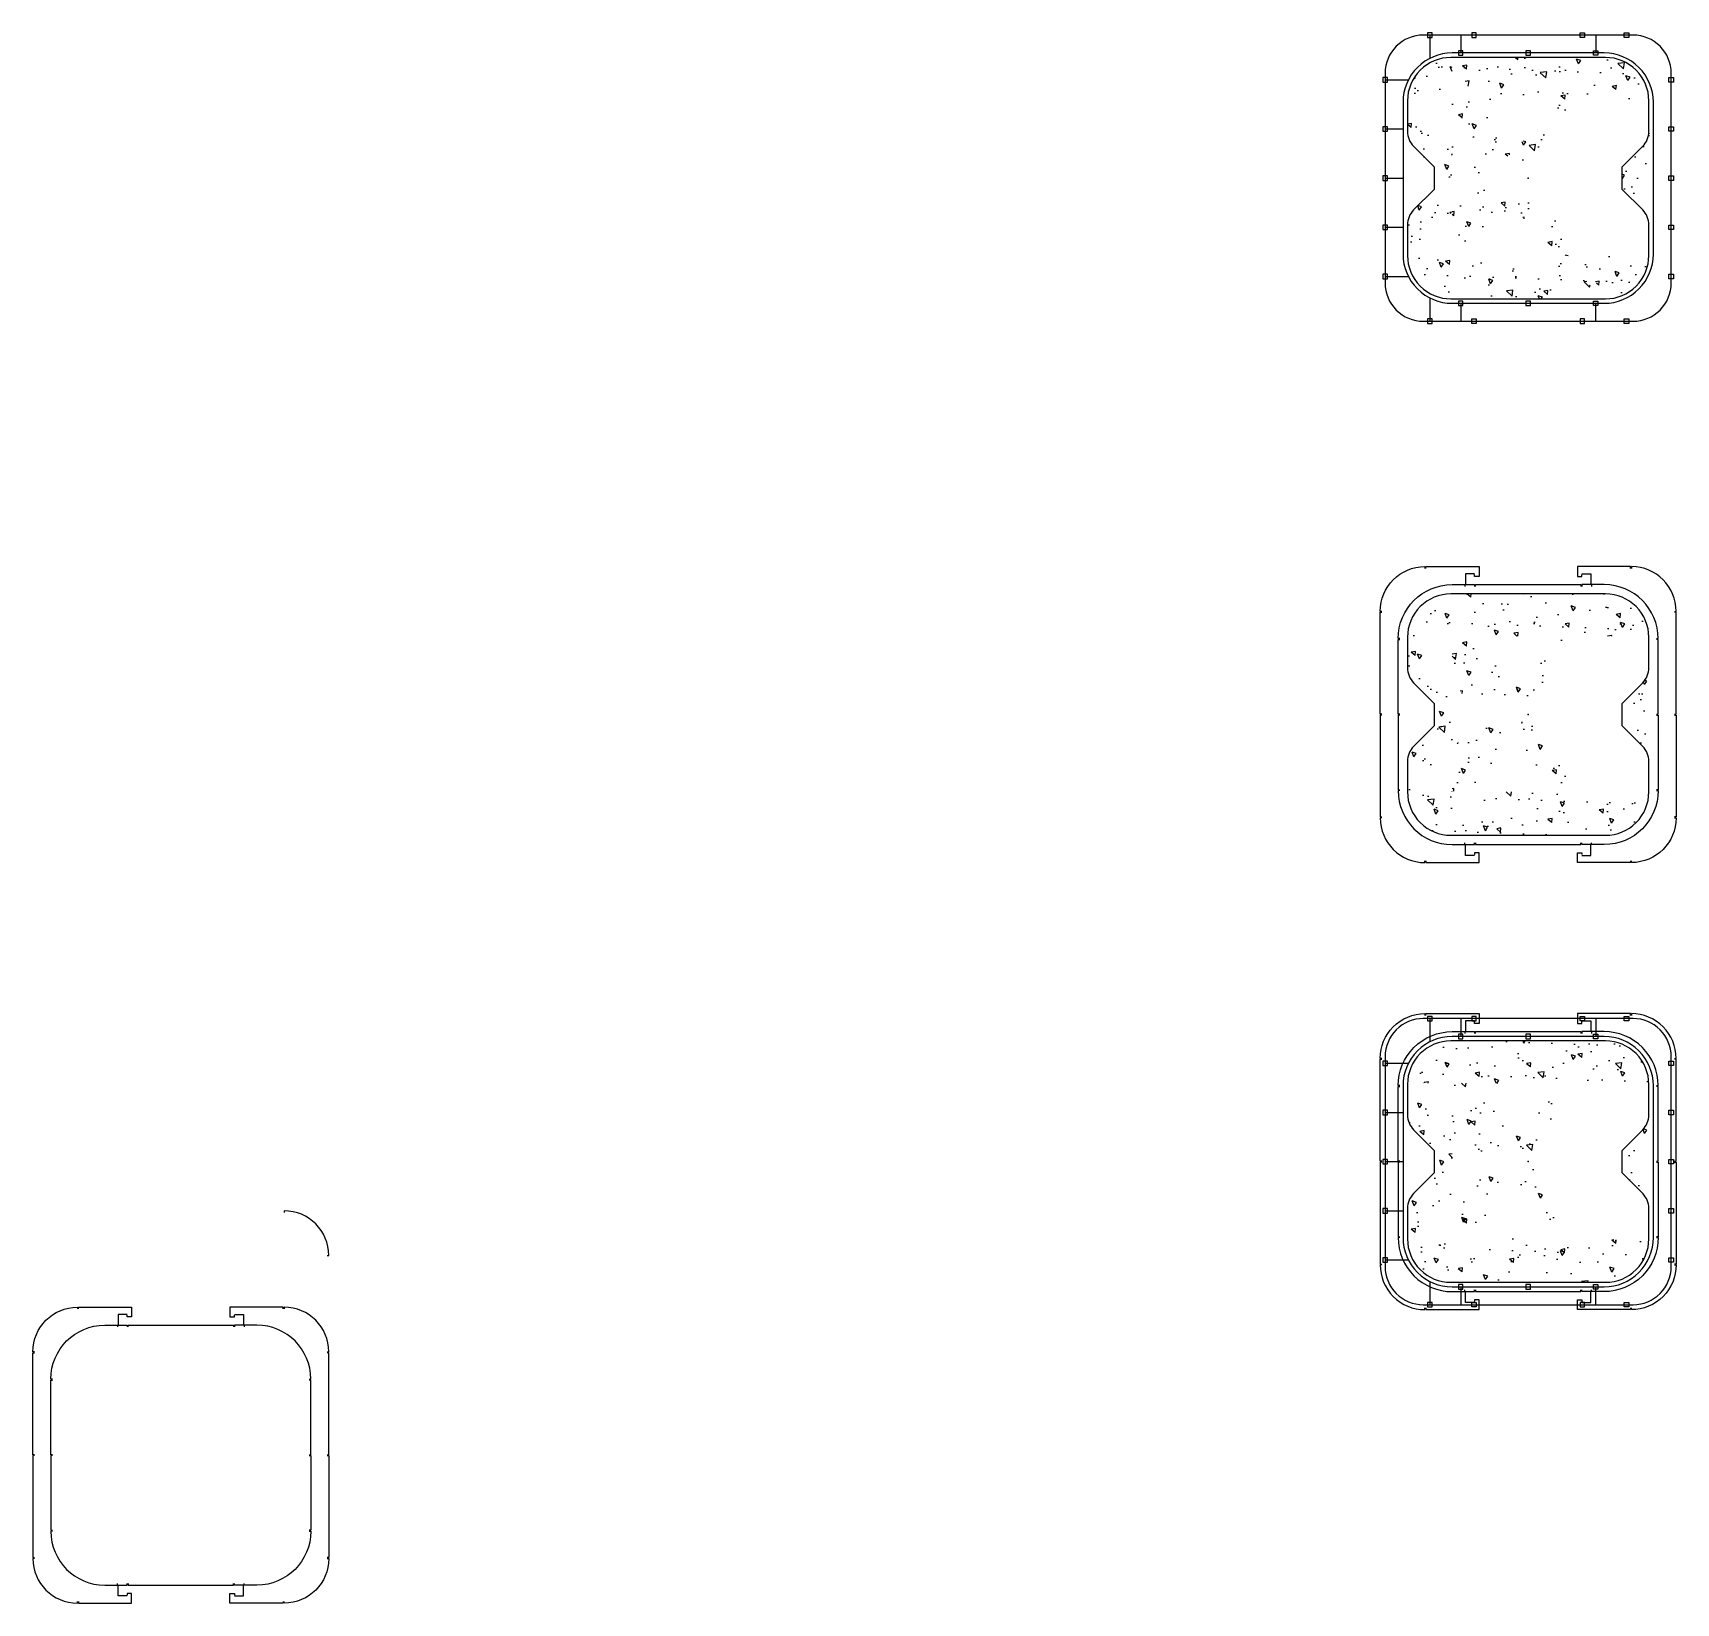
# Model space of a CAD drawing. Header units: millimetres. Extents: x -7838 to 78912, y -32093 to 42426.
# Drawn here: x -2394 to 15986, y 19320 to 36883 of the extents above; entities that cross this region are included whole.
import ezdxf

# ---------------------------------------------------------------- set-up
doc = ezdxf.new("R2010")
doc.units = ezdxf.units.MM
for name, color, linetype in [('002 - STRUCTURAL STEEL', 4, 'Continuous'), ('A11_ALU.SOLID SHEET', 7, 'Continuous'), ('AR_TVM', 7, 'Continuous')]:
    doc.layers.add(name, color=color, linetype=linetype)
doc.layers.add('A-COLS  CUT', color=5, linetype='Continuous', lineweight=25)

# ---------------------------------------------------------------- blocks, each defined once
blk = doc.blocks.new('A$C71196ca0')
blk.add_lwpolyline([(-25, -25), (25, -25), (25, 25), (-25, 25)], close=True)
blk = doc.blocks.new('A$Cb8645559')
at = {"layer": '002 - STRUCTURAL STEEL'}
for p, q in [((-1100, 1600), (-1100, 1340)), ((-755, 1600), (-755, 1400)), ((755, 1600), (755, 1400)), ((-1600, 1100), (-1340, 1100)), ((-1600, 550), (-1400, 550)), ((-1600, 0), (-1400, 0)), ((-1600, -550), (-1400, -550)), ((-1600, -1100), (-1340, -1100)), ((-1100, -1340), (-1100, -1600)), ((-755, -1400), (-755, -1600)), ((755, -1600), (755, -1400))]:
    blk.add_line(p, q, dxfattribs=at)
for points in [[(-1600, 1175), (-1600, -1175, 0.414214), (-1175, -1600), (1175, -1600, 0.414214), (1600, -1175), (1600, 1175, 0.414214), (1175, 1600), (-1175, 1600, 0.414214)], [(-1400, 850), (-1400, -850, 0.414214), (-850, -1400), (850, -1400, 0.414214), (1400, -850), (1400, 850, 0.414214), (850, 1400), (-850, 1400, 0.414214)]]:
    blk.add_lwpolyline(points, format="xyb", close=True, dxfattribs=at)
for p in [(-1100, 1600), (-605, 1600), (-755, 1400), (0, 1400), (-1600, 1100), (-1600, 550), (-1600, 0), (-1600, -550), (-1600, -1100), (-755, -1400), (0, -1400), (-1100, -1600)]:
    blk.add_blockref('A$C71196ca0', p, dxfattribs=at)
at = {"layer": '002 - STRUCTURAL STEEL', "xscale": -1}
for p in [(605, 1600), (1100, 1600), (755, 1400), (1600, 1100), (1600, 550), (1600, 0), (1600, -550), (1600, -1100), (755, -1400), (1100, -1600)]:
    blk.add_blockref('A$C71196ca0', p, dxfattribs=at)
at = {"layer": '002 - STRUCTURAL STEEL', "xscale": -1, "rotation": 180}
blk.add_blockref('A$C71196ca0', (-605, -1600), dxfattribs=at)
at = {"layer": '002 - STRUCTURAL STEEL', "rotation": 180}
blk.add_blockref('A$C71196ca0', (605, -1600), dxfattribs=at)
blk = doc.blocks.new('A$C3f6ca57f')
at = {"layer": 'AR_TVM'}
h = blk.add_hatch(dxfattribs=at)
h.set_pattern_fill('AR-CONC', color=0, scale=3, angle=90, style=0)
h.set_pattern_definition([(140, (65844.4, 14380.63), (47.8173, 546.554), [57.15, -628.65]), (85, (65844.4, 14380.6), (-573.1705, -105.7303), [45.72, -502.9218]), (190.45144, (65848.4, 14426.17), (-525.3533, 440.8237), [48.57, -534.2707]), (136.1842, (65692, 14380.6), (126.127, 813.237), [85.725, -942.975]), (186.6356, (65702.5, 14448.4), (-742.278, 712.212), [72.855, -801.407]), (81.1842, (65692, 14380.6), (-742.278, 712.212), [68.58, -754.379]), (111, (65730.1, 14456.83), (306.7956, 454.8432), [57.15, -628.65]), (56, (65730.1, 14456.8), (-552.564, 185.406), [45.72, -502.92]), (161.45144, (65755.66, 14494.73), (-245.7683, 640.2493), [48.57, -534.27]), (127.5, (65844.4, 14380.63), (-253.6651, 9.2658), [0, -496.824, 0, -510.54, 0, -504.825]), (97.5, (65844.4, 14380.63), (-300.5417, 200.459), [0, -291.084, 0, -485.394, 0, -192.405]), (57.5, (65844.4, 14210.7), (17.18623, 406.7718), [0, -190.5, 0, -594.36, 0, -788.67]), (47.5, (65844.4, 14134.5), (-76.2795, 444.3875), [0, -247.65, 0, -394.716, 0, -560.07])])
edge = h.paths.add_edge_path()
edge.add_arc((-865, -865), 486, 178.2671, 271.7329)
edge.add_arc((-865, 865), 486, 88.2671, 181.7329)
edge.add_arc((865, -865), 486, 268.2671, 361.7329)
edge.add_arc((865, 865), 486, -1.7329, 91.7329)
edge.add_line((-879, -1350), (879, -1350))
edge.add_line((-879, 1350), (879, 1350))
edge.add_line((-1350, -879), (-1350, -475))
edge.add_arc((-1119, -528), 237, 139.8017, 167.0682, ccw=False)
edge.add_line((-1300, -375), (-1050, -125))
edge.add_line((-1050, -125), (-1050, 125))
edge.add_line((-1050, 125), (-1300, 375))
edge.add_arc((-1119, 528), 237, 192.9318, 220.1983, ccw=False)
edge.add_line((-1350, 475), (-1350, 879))
edge.add_line((1350, 879), (1350, 475))
edge.add_arc((1119, 528), 237, -40.1983, -12.9318, ccw=False)
edge.add_line((1300, 375), (1050, 125))
edge.add_line((1050, 125), (1050, -125))
edge.add_line((1050, -125), (1300, -375))
edge.add_arc((1119, -528), 237, 12.9318, 40.1983, ccw=False)
edge.add_line((1350, -475), (1350, -879))
at = {"color": 0}
blk.add_point((0, 0), dxfattribs=at)
at = {"layer": 'A-COLS  CUT', "color": 0}
blk.add_lwpolyline([(1050, 125), (1281, 356, 0.198912), (1350, 523), (1350, 865, 0.414214), (865, 1350), (-865, 1350, 0.414214), (-1350, 865), (-1350, 523, 0.198912), (-1281, 356), (-1050, 125), (-1050, -125), (-1281, -356, 0.198912), (-1350, -523), (-1350, -865, 0.414214), (-865, -1350), (865, -1350, 0.414214), (1350, -865), (1350, -523, 0.198912), (1281, -356), (1050, -125)], format="xyb", close=True, dxfattribs=at)
blk = doc.blocks.new('A$C75f1904f')
for points in [[(1145, 1635), (1145, 1655), (550, 1655), (550, 1546), (600, 1546), (600, 1566)], [(600, 1575), (700, 1575), (700, 1454), (600, 1454), (600, 1434)], [(1635, 5), (1655, 5), (1655, 1145), (1635, 1145)], [(1434, 5), (1454, 5), (1454, 840), (1434, 840)]]:
    blk.add_lwpolyline(points)
for points in [[(1635, 1155), (1655, 1155, 0.414214), (1155, 1655), (1155, 1635)], [(1434, 850), (1454, 850, 0.414214), (850, 1454), (710, 1454), (710, 1434)]]:
    blk.add_lwpolyline(points, format="xyb")
blk = doc.blocks.new('A$C7b89ae5f')
for points in [[(-590, 1434), (-590, 1454), (590, 1454), (590, 1434)], [(-590, -1434), (-590, -1454), (590, -1454), (590, -1434)]]:
    blk.add_lwpolyline(points)

msp = doc.modelspace()

# ---------------------------------------------------------------- linework, layer by layer
for points in [[(12696.2, 30413.172), (12676.2, 30413.172, -0.414213562), (13176.2, 30913.172), (13176.2, 30893.172)], [(15966.2, 30413.172), (15986.2, 30413.172, 0.414213562), (15486.2, 30913.172), (15486.2, 30893.172)], [(12897.2, 30108.172), (12877.2, 30108.172, -0.414213562), (13481.2, 30712.172), (13621.2, 30712.172), (13621.2, 30692.172)], [(15765.2, 30108.172), (15785.2, 30108.172, 0.414213562), (15181.2, 30712.172), (15041.2, 30712.172), (15041.2, 30692.172)], [(12897.2, 28408.172), (12877.2, 28408.172, 0.414213562), (13481.2, 27804.172), (13621.2, 27804.172), (13621.2, 27824.172)], [(15765.2, 28408.172), (15785.2, 28408.172, -0.414213562), (15181.2, 27804.172), (15041.2, 27804.172), (15041.2, 27824.172)], [(12696.2, 28103.172), (12676.2, 28103.172, 0.414213562), (13176.2, 27603.172), (13176.2, 27623.172)], [(15966.2, 28103.172), (15986.2, 28103.172, -0.414213562), (15486.2, 27603.172), (15486.2, 27623.172)]]:
    msp.add_lwpolyline(points, format="xyb")
for points in [[(13186.2, 30893.172), (13186.2, 30913.172), (13781.2, 30913.172), (13781.2, 30804.172), (13731.2, 30804.172), (13731.2, 30824.172)], [(15476.2, 30893.172), (15476.2, 30913.172), (14881.2, 30913.172), (14881.2, 30804.172), (14931.2, 30804.172), (14931.2, 30824.172)], [(13731.2, 30833.172), (13631.2, 30833.172), (13631.2, 30712.172), (13731.2, 30712.172), (13731.2, 30692.172)], [(13741.2, 30692.172), (13741.2, 30712.172), (14921.2, 30712.172), (14921.2, 30692.172)], [(14931.2, 30833.172), (15031.2, 30833.172), (15031.2, 30712.172), (14931.2, 30712.172), (14931.2, 30692.172)], [(12696.2, 29263.172), (12676.2, 29263.172), (12676.2, 30403.172), (12696.2, 30403.172)], [(15966.2, 29263.172), (15986.2, 29263.172), (15986.2, 30403.172), (15966.2, 30403.172)], [(12897.2, 29263.172), (12877.2, 29263.172), (12877.2, 30098.172), (12897.2, 30098.172)], [(15765.2, 29263.172), (15785.2, 29263.172), (15785.2, 30098.172), (15765.2, 30098.172)], [(12696.2, 29253.172), (12676.2, 29253.172), (12676.2, 28113.172), (12696.2, 28113.172)], [(12897.2, 29253.172), (12877.2, 29253.172), (12877.2, 28418.172), (12897.2, 28418.172)], [(15765.2, 29253.172), (15785.2, 29253.172), (15785.2, 28418.172), (15765.2, 28418.172)], [(15966.2, 29253.172), (15986.2, 29253.172), (15986.2, 28113.172), (15966.2, 28113.172)], [(13731.2, 27683.172), (13631.2, 27683.172), (13631.2, 27804.172), (13731.2, 27804.172), (13731.2, 27824.172)], [(13741.2, 27824.172), (13741.2, 27804.172), (14921.2, 27804.172), (14921.2, 27824.172)], [(14931.2, 27683.172), (15031.2, 27683.172), (15031.2, 27804.172), (14931.2, 27804.172), (14931.2, 27824.172)], [(13186.2, 27623.172), (13186.2, 27603.172), (13781.2, 27603.172), (13781.2, 27712.172), (13731.2, 27712.172), (13731.2, 27692.172)], [(15476.2, 27623.172), (15476.2, 27603.172), (14881.2, 27603.172), (14881.2, 27712.172), (14931.2, 27712.172), (14931.2, 27692.172)]]:
    msp.add_lwpolyline(points)
at = {"layer": 'A11_ALU.SOLID SHEET'}
for points in [[(895.782, 23208.064), (915.782, 23208.064, 0.414213562), (415.782, 23708.064), (415.782, 23688.064)], [(-2374.218, 22130.073), (-2394.218, 22130.073, -0.414213562), (-1894.218, 22630.073), (-1894.218, 22610.073)], [(895.782, 22130.073), (915.782, 22130.073, 0.414213562), (415.782, 22630.073), (415.782, 22610.073)], [(-2173.218, 21825.073), (-2193.218, 21825.073, -0.414213562), (-1589.218, 22429.073), (-1449.218, 22429.073), (-1449.218, 22409.073)], [(694.782, 21825.073), (714.782, 21825.073, 0.414213562), (110.782, 22429.073), (-29.218, 22429.073), (-29.218, 22409.073)], [(-2173.218, 20125.073), (-2193.218, 20125.073, 0.414213562), (-1589.218, 19521.073), (-1449.218, 19521.073), (-1449.218, 19541.073)], [(694.782, 20125.073), (714.782, 20125.073, -0.414213562), (110.782, 19521.073), (-29.218, 19521.073), (-29.218, 19541.073)], [(-2374.218, 19820.073), (-2394.218, 19820.073, 0.414213562), (-1894.218, 19320.073), (-1894.218, 19340.073)], [(895.782, 19820.073), (915.782, 19820.073, -0.414213562), (415.782, 19320.073), (415.782, 19340.073)]]:
    msp.add_lwpolyline(points, format="xyb", dxfattribs=at)
for points in [[(-1884.218, 22610.073), (-1884.218, 22630.073), (-1289.218, 22630.073), (-1289.218, 22521.073), (-1339.218, 22521.073), (-1339.218, 22541.073)], [(405.782, 22610.073), (405.782, 22630.073), (-189.218, 22630.073), (-189.218, 22521.073), (-139.218, 22521.073), (-139.218, 22541.073)], [(-1339.218, 22550.073), (-1439.218, 22550.073), (-1439.218, 22429.073), (-1339.218, 22429.073), (-1339.218, 22409.073)], [(-1329.218, 22409.073), (-1329.218, 22429.073), (-149.218, 22429.073), (-149.218, 22409.073)], [(-139.218, 22550.073), (-39.218, 22550.073), (-39.218, 22429.073), (-139.218, 22429.073), (-139.218, 22409.073)], [(-2374.218, 20980.073), (-2394.218, 20980.073), (-2394.218, 22120.073), (-2374.218, 22120.073)], [(895.782, 20980.073), (915.782, 20980.073), (915.782, 22120.073), (895.782, 22120.073)], [(-2173.218, 20980.073), (-2193.218, 20980.073), (-2193.218, 21815.073), (-2173.218, 21815.073)], [(694.782, 20980.073), (714.782, 20980.073), (714.782, 21815.073), (694.782, 21815.073)], [(-2374.218, 20970.073), (-2394.218, 20970.073), (-2394.218, 19830.073), (-2374.218, 19830.073)], [(-2173.218, 20970.073), (-2193.218, 20970.073), (-2193.218, 20135.073), (-2173.218, 20135.073)], [(694.782, 20970.073), (714.782, 20970.073), (714.782, 20135.073), (694.782, 20135.073)], [(895.782, 20970.073), (915.782, 20970.073), (915.782, 19830.073), (895.782, 19830.073)], [(-1339.218, 19400.073), (-1439.218, 19400.073), (-1439.218, 19521.073), (-1339.218, 19521.073), (-1339.218, 19541.073)], [(-1329.218, 19541.073), (-1329.218, 19521.073), (-149.218, 19521.073), (-149.218, 19541.073)], [(-139.218, 19400.073), (-39.218, 19400.073), (-39.218, 19521.073), (-139.218, 19521.073), (-139.218, 19541.073)], [(-1884.218, 19340.073), (-1884.218, 19320.073), (-1289.218, 19320.073), (-1289.218, 19429.073), (-1339.218, 19429.073), (-1339.218, 19409.073)], [(405.782, 19340.073), (405.782, 19320.073), (-189.218, 19320.073), (-189.218, 19429.073), (-139.218, 19429.073), (-139.218, 19409.073)]]:
    msp.add_lwpolyline(points, dxfattribs=at)

# ---------------------------------------------------------------- block references
for name, p in [('A$Cb8645559', (14331.2, 35258.172)), ('A$Cb8645559', (14331.2, 24258.172)), ('A$C75f1904f', (14331.2, 24258.172)), ('A$C7b89ae5f', (14331.2, 24258.172))]:
    msp.add_blockref(name, p)
at = {"color": 8}
for p in [(14331.2, 35258.172), (14331.2, 29258.172), (14331.2, 24258.172)]:
    msp.add_blockref('A$C3f6ca57f', p, dxfattribs=at)
at = {"xscale": -1}
msp.add_blockref('A$C75f1904f', (14331.2, 24258.172), dxfattribs=at)
at = {"rotation": 180}
msp.add_blockref('A$C75f1904f', (14331.2, 24258.172), dxfattribs=at)
at = {"xscale": -1, "rotation": 180}
msp.add_blockref('A$C75f1904f', (14331.2, 24258.172), dxfattribs=at)

doc.saveas('drawing.dxf')
